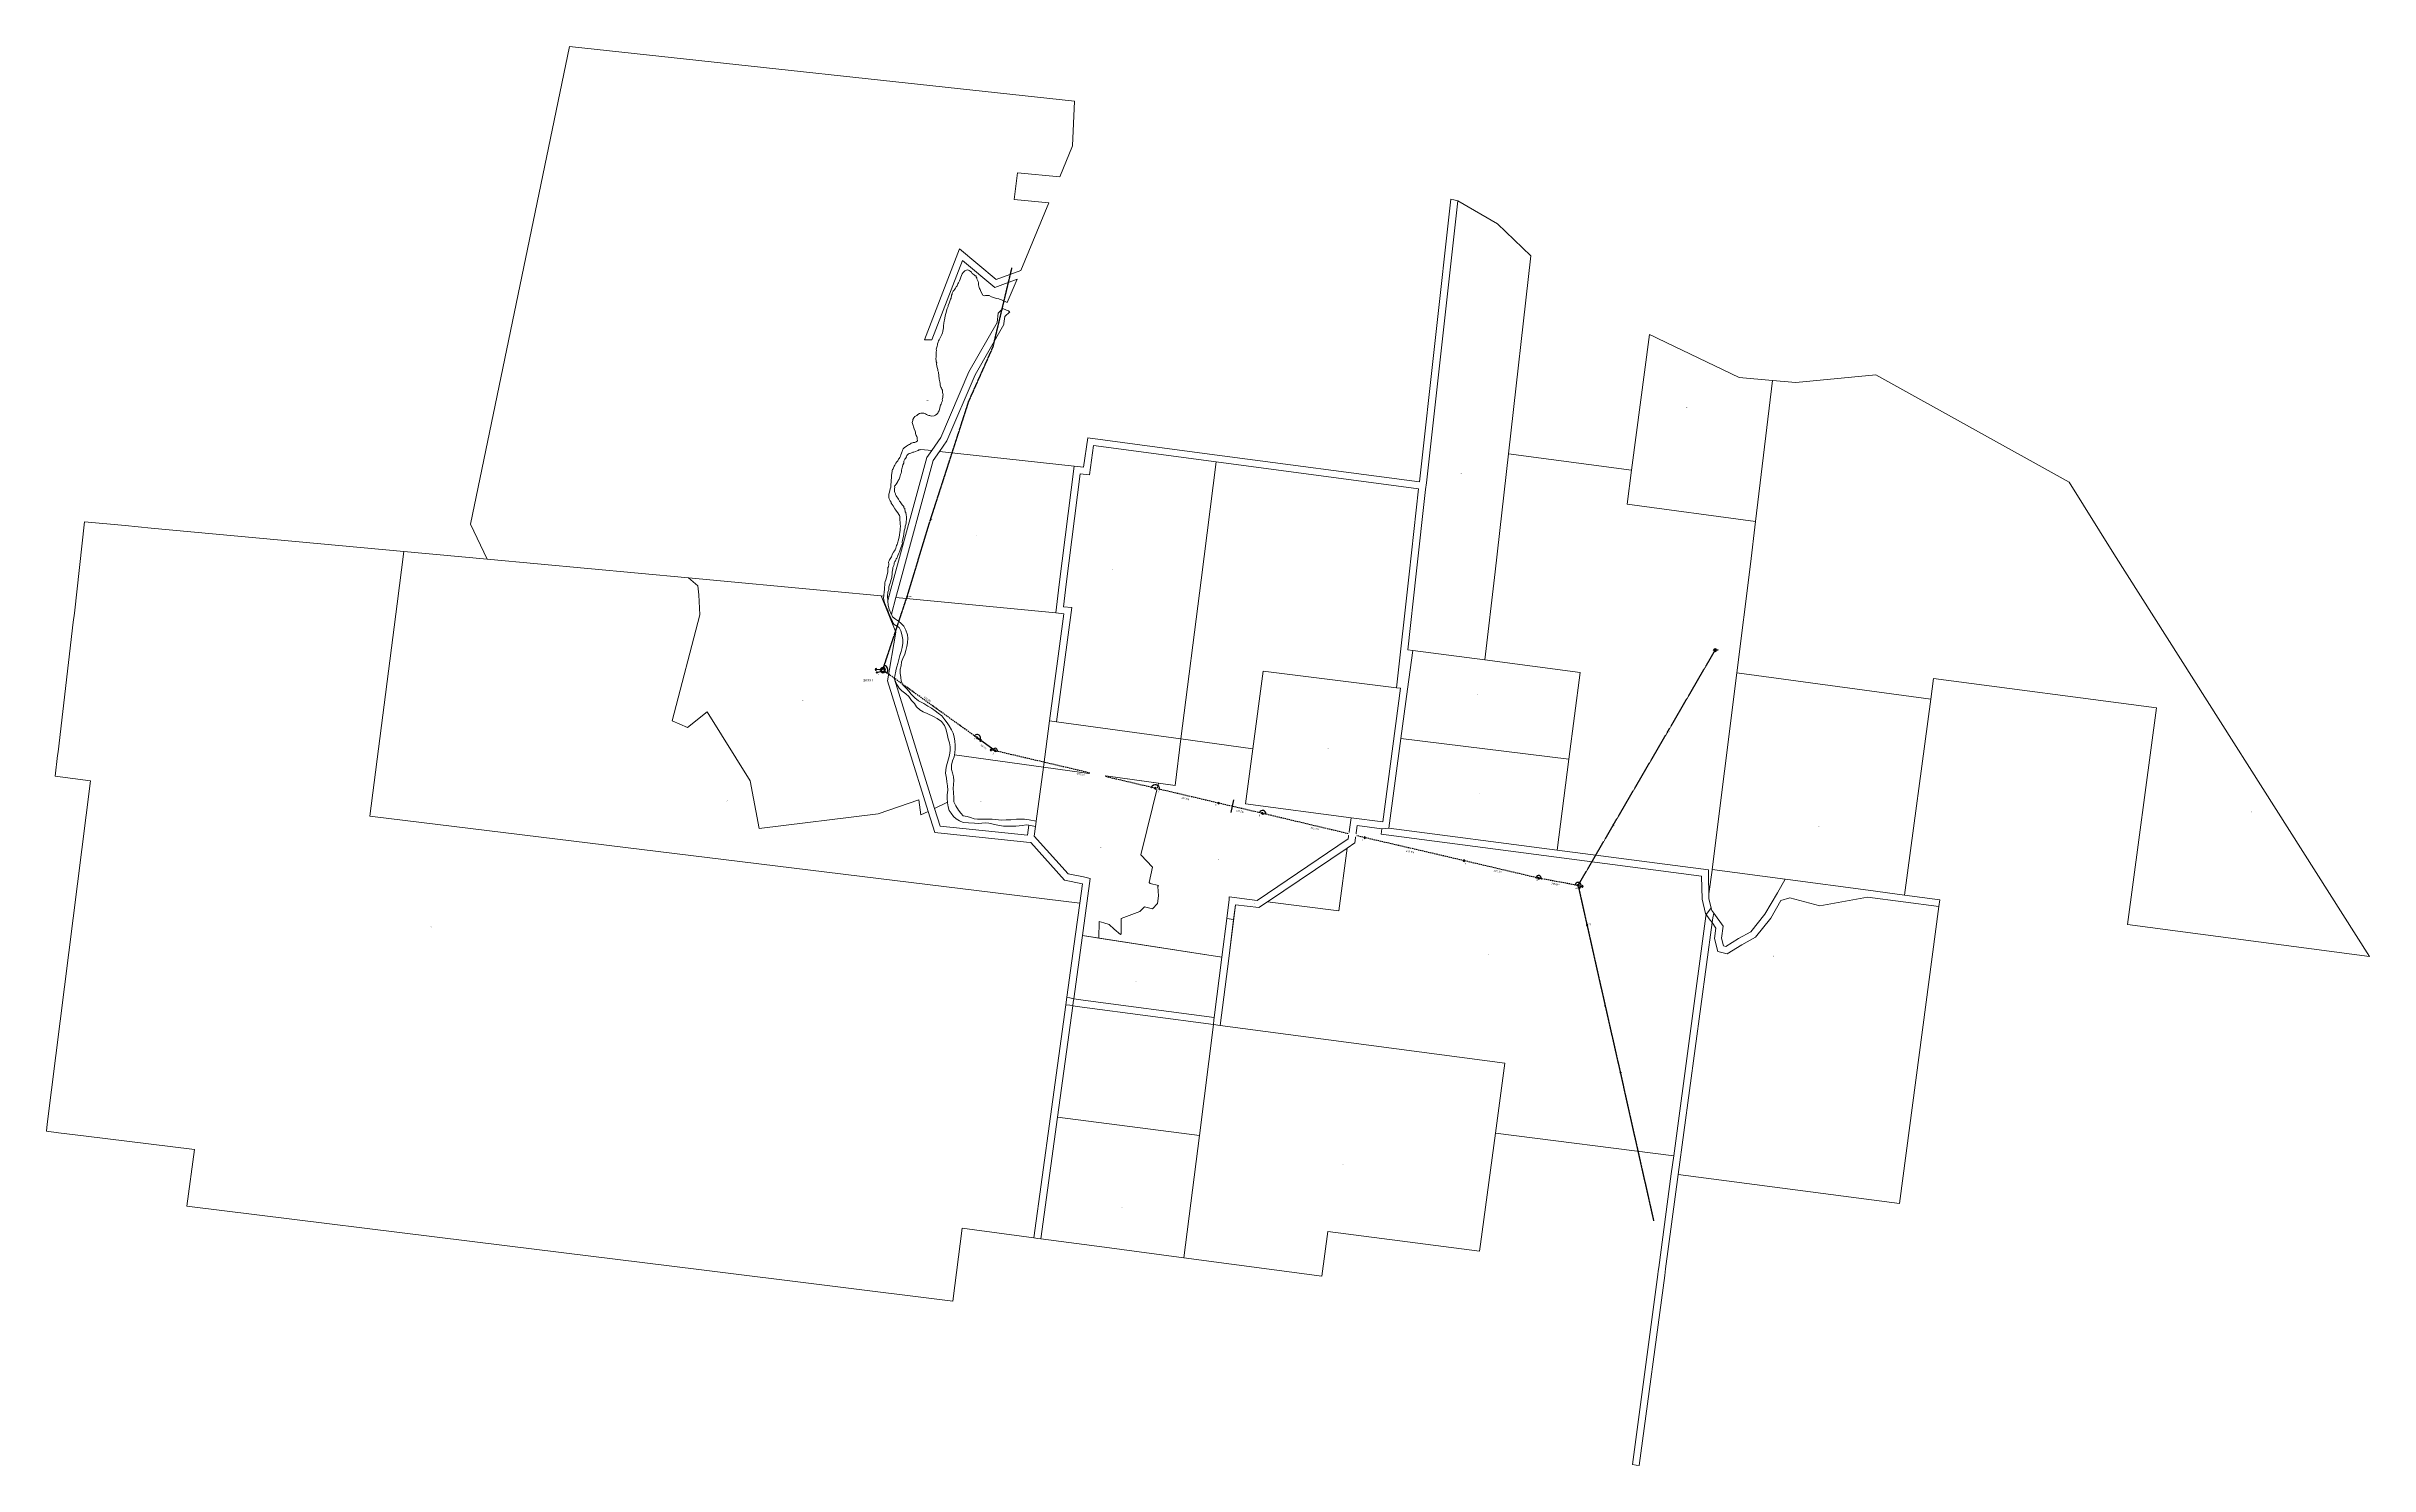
# Model space of a CAD drawing. Header units: metres. Extents: x 207830 to 218833, y 6369842 to 6373935.
# Drawn here: x 207830 to 214530, y 6369842 to 6373935 of the extents above; entities that cross this region are included whole.
import ezdxf
from ezdxf.enums import TextEntityAlignment as Align

# ---------------------------------------------------------------- set-up
doc = ezdxf.new("R2010")
doc.units = ezdxf.units.M
for name, pattern in [('Cable Exist OH', [1, 1, 0]), ('Cable New OH', [6, 4, -2]), ('DASHED', [0.75, 0.5, -0.25])]:
    doc.linetypes.add(name, pattern=pattern)
doc.layers.get('0').update_dxf_attribs({"color": 6})
for name, color, linetype in [('_User Miscellaneous1', 7, 'Continuous'), ('Equip_LV_EXT', 7, 'Continuous'), ('GIS_ERRORS', 1, 'DASHED'), ('Mains_HV_EXT', 7, 'Continuous'), ('Mains_HV_NEW', 2, 'Continuous'), ('Mains_HV_New_F10', 2, 'Continuous'), ('Mains_HV_NEW_Hardwired', 2, 'Continuous'), ('Notes', 7, 'Continuous'), ('Notes_SP_MISC', 7, 'Continuous'), ('Services_SP_EXT', 7, 'Continuous'), ('Sub_SP_TR_HV_LV_EXT', 7, 'Continuous'), ('Sub_SP_TR_HV_LV_SL_LS_NEW', 2, 'Continuous'), ('SupportsOH_SP_MISC', 7, 'Continuous'), ('SupportsOH_SP_NEW', 2, 'Continuous'), ('SupportsOH_SP_TR_HV_LV_SL_EXT', 7, 'Continuous'), ('SupportsOH_SP_TR_HV_LV_SL_NEW', 2, 'Continuous')]:
    doc.layers.add(name, color=color, linetype=linetype)
doc.layers.add('Cadastre Land Parcels_SP_EXT', color=9, linetype='Continuous', lineweight=5)
doc.layers.add('Cadastre Roads_SP_EXT', color=9, linetype='Continuous', lineweight=5)
doc.styles.add('POLE_LABEL', font='arial.ttf')
doc.styles.get("Standard").update_dxf_attribs({"font": 'arial.ttf'})
doc.linetypes.add('IECLCABS1', pattern='A,7,-0.5,["/",Standard,S=1.5,R=0,X=0.2,Y=-0.7],-1.8', length=9.3)

# ---------------------------------------------------------------- blocks, each defined once
blk = doc.blocks.new('SUB_SWER_EXT')
blk.add_wipeout([(0, 3.8), (-0.5, 3.8), (-1, 3.7), (-1.4, 3.6), (-1.8, 3.4), (-2.3, 3.1), (-2.6, 2.8), (-3, 2.4), (-3.2, 2.1), (-3.5, 1.6), (-3.7, 1.2), (-3.8, 0.7), (-3.8, 0.2), (-3.8, -0.2), (-3.8, -0.7), (-3.7, -1.2), (-3.5, -1.6), (-3.2, -2.1), (-3, -2.4), (-2.6, -2.8), (-2.3, -3.1), (-1.8, -3.4), (-1.4, -3.6), (-1, -3.7), (-0.5, -3.8), (0, -3.8), (0.5, -3.8), (1, -3.7), (1.4, -3.6), (1.8, -3.4), (2.3, -3.1), (2.6, -2.8), (3, -2.4), (3.2, -2.1), (3.5, -1.6), (3.7, -1.2), (3.8, -0.7), (3.8, -0.2), (3.8, 0.2), (3.8, 0.7), (3.7, 1.2), (3.5, 1.6), (3.2, 2.1), (3, 2.4), (2.6, 2.8), (2.3, 3.1), (1.8, 3.4), (1.4, 3.6), (1, 3.7), (0.5, 3.8)])
blk.add_lwpolyline([(-3.8, 0, 1), (3.8, 0, 1)], format="xyb", close=True)
blk.add_lwpolyline([(1.9, 0.5), (0, 3.8), (-3.3, -1.9), (3.3, -1.9)], close=True)
blk.add_text('S', height=2.5).set_placement((0, 0), align=Align.MIDDLE_CENTER)
for tag, height, flags, p in [('STREET_CODE', 0.2, 9, (1.5, 0)), ('ASSET_NUM', 2.5, 8, (2, 2)), ('CONSTRUCTED_VOLTAGE', 0.2, 9, (1.5, -0.2)), ('NO_PHASES', 0.2, 9, (1.5, -0.4)), ('OPERATING_VOLTAGE', 0.2, 9, (1.5, -0.6)), ('OPERATED_BY', 0.2, 9, (1.5, -0.8)), ('MAINTAINED_BY', 0.2, 9, (1.5, -1)), ('ORIENTATION', 0.2, 9, (1.5, -1.2)), ('OWNED_BY', 0.2, 9, (1.5, -1.4)), ('SECONDARY_VOLTAGE', 0.2, 9, (1.5, -1.6)), ('STATE', 0.2, 9, (1.5, -1.8)), ('SUBSTATION_TYPE', 0.2, 9, (1.5, -2)), ('USAGE', 0.2, 9, (1.5, -2.2)), ('LEGEND', 0.2, 9, (1.5, -2.4)), ('LOCATION', 0.2, 9, (1.5, -2.6)), ('STREETNAME', 0.2, 9, (1.5, -2.8)), ('SUBURB', 0.2, 9, (1.5, -3)), ('NOTES', 0.2, 9, (1.5, -3.2)), ('Z', 0.2, 1, (1.5, -3.4))]:
    blk.add_attdef(tag, text='', height=height, dxfattribs=dict(flags=flags)).set_placement(p, align=Align.MIDDLE_LEFT)
blk = doc.blocks.new('LV_OH_LINKS_DISTFUSE_EXT')
for p, q in [((0, 0), (0.96, 0)), ((3.84, 0), (4.8, 0))]:
    blk.add_line(p, q)
blk.add_lwpolyline([(3.84, -1.2), (3.84, 1.2), (0.96, -1.2), (0.96, 1.2)], close=True)
at = {"flags": 9}
for tag, p in [('ACTUAL_STATUS', (0, 0)), ('CONSTRUCTED_VOLTAGE', (0, -0.2)), ('OPERATING_VOLTAGE', (0, -0.6)), ('ORIENTATION', (0, -0.8)), ('OWNED_BY', (0, -1)), ('STATE', (0, -1.2)), ('SWITCH_TYPE', (0, -1.4)), ('NO_PHASES', (0, -0.4)), ('USAGE', (0, -1.6)), ('NOTES', (0, -1.8))]:
    blk.add_attdef(tag, text='', height=0.2, dxfattribs=at).set_placement(p, align=Align.MIDDLE_LEFT)
at = {"flags": 1}
blk.add_attdef('Z', (0, 0), '', height=0.2, dxfattribs=at)
blk = doc.blocks.new('CCP_EXT')
blk.add_wipeout([(0, 0.6), (0.6, 0), (0, -0.6), (-0.6, 0)])
blk.add_lwpolyline([(-0.6, 0), (0, 0.6), (0.6, 0), (0, -0.6), (-0.6, 0)])
at = {"flags": 1}
blk.add_attdef('Z', (0, 0), '', height=0.2, dxfattribs=at)
at = {"flags": 9}
for tag, p in [('CCP_TYPE', (0, 0)), ('CONSTRUCTED_VOLTAGE', (0, -0.2)), ('NO_PHASES', (0, -0.4)), ('OPERATING_VOLTAGE', (0, -0.6)), ('ORIENTATION', (0, -0.8)), ('OWNED_BY', (0, -1)), ('USAGE', (0, -1.2)), ('LEGEND', (0, -1.4)), ('LIFE_SUPPORT', (0, -1.6)), ('STATE', (0, -1.8)), ('NOTES', (0, -2))]:
    blk.add_attdef(tag, text='', height=0.2, dxfattribs=at).set_placement(p, align=Align.MIDDLE_LEFT)
blk = doc.blocks.new('POLE_EXT')
blk.add_hatch(color=256).paths.add_polyline_path([(-1, 0, 1), (1, 0, 1)])
blk.add_lwpolyline([(-1, 0, 1), (1, 0, 1)], format="xyb", close=True)
for tag, height, flags, p in [('pNumber', 2.5, 8, (-17.8, 2.1)), ('OWNED_BY', 0.2, 9, (1.4, -0.4)), ('PARENT', 0.2, 9, (1.4, -0.6)), ('SPECIAL_USE', 0.2, 9, (1.4, -0.8)), ('STATE', 0.2, 9, (1.4, -1)), ('USAGE', 0.2, 9, (1.4, -1.2)), ('cLV', 0.2, 9, (1.4, -1.4)), ('hDepth', 0.2, 9, (1.4, -1.6)), ('hDia', 0.2, 9, (1.4, -1.8)), ('cHV', 0.2, 9, (1.4, -2)), ('LBRACKET', 0.2, 9, (1.4, -2.2)), ('LExisting', 0.2, 9, (1.4, -2.4)), ('LANTNUMBER', 0.2, 9, (1.4, -2.6)), ('LOther', 0.2, 9, (1.4, -2.8)), ('LRemove', 0.2, 9, (1.4, -3)), ('LEGEND', 0.2, 9, (1.4, -3.2)), ('cLinedev', 0.2, 9, (1.4, -3.4)), ('LOCATION', 0.2, 9, (1.4, -3.6)), ('pExisting', 0.2, 9, (1.4, -3.8)), ('PFNUMBER', 0.2, 9, (1.4, -4)), ('NEWPFNUMBER', 0.2, 9, (1.4, -4.2)), ('pFooting', 0.2, 9, (1.4, -4.4)), ('pNew', 0.2, 9, (1.4, -4.6)), ('pRelocate', 0.2, 9, (1.4, -5)), ('pRemove', 0.2, 9, (1.4, -5.2)), ('pReplace', 0.2, 9, (1.4, -5.4)), ('pStay', 0.2, 9, (1.4, -5.6)), ('pType', 0.2, 9, (1.4, -5.8)), ('cspan', 0.2, 9, (1.4, -6)), ('STREETNAME', 0.2, 9, (1.4, -6.2)), ('SUBURB', 0.2, 9, (1.4, -6.4)), ('NOTES', 0.2, 9, (1.4, -6.6)), ('MAINTAINED_BY', 0.2, 9, (1.4, -6.8)), ('OPERATED_BY', 0.2, 9, (1.4, -7))]:
    blk.add_attdef(tag, text='', height=height, dxfattribs=dict(flags=flags)).set_placement(p, align=Align.MIDDLE_LEFT)
at = {"style": 'POLE_LABEL'}
for tag, height, flags, p in [('STRUCTURE_PLANT_NUMBER', 0.2, 9, (1.4, 0)), ('ASSET_NUM', 2.5, 8, (2, 2)), ('STREET_CODE', 0.2, 9, (1.4, -0.2))]:
    blk.add_attdef(tag, text='', height=height, dxfattribs=dict(at, flags=flags)).set_placement(p, align=Align.MIDDLE_LEFT)
at = {"flags": 1}
blk.add_attdef('Z', (1.4, -7.3), '', height=0.2, dxfattribs=at)
blk = doc.blocks.new('POLE_REPLACE_NEW')
blk.add_wipeout([(0, 1), (-0.1, 1), (-0.2, 1), (-0.4, 0.9), (-0.5, 0.9), (-0.6, 0.8), (-0.7, 0.7), (-0.8, 0.6), (-0.8, 0.5), (-0.9, 0.4), (-1, 0.3), (-1, 0.2), (-1, 0.1), (-1, -0.1), (-1, -0.2), (-1, -0.3), (-0.9, -0.4), (-0.8, -0.5), (-0.8, -0.6), (-0.7, -0.7), (-0.6, -0.8), (-0.5, -0.9), (-0.4, -0.9), (-0.2, -1), (-0.1, -1), (0, -1), (0.1, -1), (0.2, -1), (0.4, -0.9), (0.5, -0.9), (0.6, -0.8), (0.7, -0.7), (0.8, -0.6), (0.8, -0.5), (0.9, -0.4), (1, -0.3), (1, -0.2), (1, -0.1), (1, 0.1), (1, 0.2), (1, 0.3), (0.9, 0.4), (0.8, 0.5), (0.8, 0.6), (0.7, 0.7), (0.6, 0.8), (0.5, 0.9), (0.4, 0.9), (0.2, 1), (0.1, 1)])
h = blk.add_hatch(color=256)
edge = h.paths.add_edge_path()
edge.add_arc((0, 0), 1, 270, 450)
edge.add_line((0, 1), (0, -1))
blk.add_lwpolyline([(0, 1), (0, -1)])
at = {"lineweight": -3}
blk.add_arc((0, 0), 1, 90, 270, dxfattribs=at)
blk.add_arc((0, 0), 1, 270, 90)
at = {"style": 'POLE_LABEL', "flags": 9}
blk.add_attdef('STRUCTURE_PLANT_NUMBER', text='', height=0.2, dxfattribs=at).set_placement((1.5, 0.2), align=Align.MIDDLE_LEFT)
for tag, height, flags, p in [('STREET_CODE', 0.2, 9, (1.5, 0)), ('ASSET_NUM', 2.5, 8, (2, 2)), ('OWNED_BY', 0.2, 9, (1.5, -0.2)), ('PARENT', 0.2, 9, (1.5, -0.4)), ('SPECIAL_USE', 0.2, 9, (1.5, -0.6)), ('STATE', 0.2, 9, (1.5, -0.8)), ('USAGE', 0.2, 9, (1.5, -1)), ('cLV', 0.2, 9, (1.5, -1.2)), ('hDepth', 0.2, 9, (1.5, -1.4)), ('hDia', 0.2, 9, (1.5, -1.6)), ('cHV', 0.2, 9, (1.5, -1.8)), ('LBRACKET', 0.2, 9, (1.5, -2)), ('LExisting', 0.2, 9, (1.5, -2.2)), ('LANTNUMBER', 0.2, 9, (1.5, -2.4)), ('LOther', 0.2, 9, (1.5, -2.6)), ('LRemove', 0.2, 9, (1.5, -2.8)), ('LEGEND', 0.2, 9, (1.5, -3)), ('cLinedev', 0.2, 9, (1.5, -3.2)), ('pExisting', 0.2, 9, (1.5, -3.4)), ('PFNUMBER', 0.2, 9, (1.5, -3.6)), ('NEWPFNUMBER', 0.2, 9, (1.5, -3.8)), ('pFooting', 0.2, 9, (1.5, -4)), ('pNew', 0.2, 9, (1.5, -4.2)), ('pRelocate', 0.2, 9, (1.5, -4.6)), ('pRemove', 0.2, 9, (1.5, -4.8)), ('pReplace', 0.2, 9, (1.5, -5)), ('pStay', 0.2, 9, (1.5, -5.2)), ('pType', 0.2, 9, (1.5, -5.4)), ('cspan', 0.2, 9, (1.5, -5.6)), ('SUBURB', 0.2, 9, (1.5, -5.8)), ('STREETNAME', 0.2, 9, (1.5, -6)), ('LOCATION', 0.2, 9, (1.5, -6.2)), ('NOTES', 0.2, 9, (1.5, -6.4)), ('OPERATED_BY', 0.2, 9, (1.5, -6.6)), ('MAINTAINED_BY', 0.2, 9, (1.5, -6.8)), ('Z', 0.2, 1, (1.5, -7)), ('pNumber', 2, 8, (1.5, -4.4))]:
    blk.add_attdef(tag, text='', height=height, dxfattribs=dict(flags=flags)).set_placement(p, align=Align.MIDDLE_LEFT)
blk = doc.blocks.new('STAY_NEW')
blk.add_line((0, 0), (-7.2, 0))
blk.add_arc((-5.7, 0), 1.5, 90, 270)
blk = doc.blocks.new('SUB_SWER_NEW')
blk.add_wipeout([(0, 3.8), (-0.5, 3.8), (-1, 3.7), (-1.4, 3.6), (-1.8, 3.4), (-2.3, 3.1), (-2.6, 2.8), (-3, 2.4), (-3.2, 2.1), (-3.5, 1.6), (-3.7, 1.2), (-3.8, 0.7), (-3.8, 0.2), (-3.8, -0.2), (-3.8, -0.7), (-3.7, -1.2), (-3.5, -1.6), (-3.2, -2.1), (-3, -2.4), (-2.6, -2.8), (-2.3, -3.1), (-1.8, -3.4), (-1.4, -3.6), (-1, -3.7), (-0.5, -3.8), (0, -3.8), (0.5, -3.8), (1, -3.7), (1.4, -3.6), (1.8, -3.4), (2.3, -3.1), (2.6, -2.8), (3, -2.4), (3.2, -2.1), (3.5, -1.6), (3.7, -1.2), (3.8, -0.7), (3.8, -0.2), (3.8, 0.2), (3.8, 0.7), (3.7, 1.2), (3.5, 1.6), (3.2, 2.1), (3, 2.4), (2.6, 2.8), (2.3, 3.1), (1.8, 3.4), (1.4, 3.6), (1, 3.7), (0.5, 3.8)])
blk.add_lwpolyline([(-3.8, 0, 1), (3.8, 0, 1)], format="xyb", close=True)
blk.add_lwpolyline([(1.9, 0.5), (0, 3.8), (-3.3, -1.9), (3.3, -1.9)], close=True)
blk.add_text('S', height=2.5).set_placement((-0.1, 0.2), align=Align.MIDDLE_CENTER)
for tag, height, flags, p in [('STREET_CODE', 0.2, 9, (1.5, 0)), ('ASSET_NUM', 2.5, 8, (2, 2)), ('CONSTRUCTED_VOLTAGE', 0.2, 9, (1.5, -0.2)), ('NO_PHASES', 0.2, 9, (1.5, -0.4)), ('OPERATING_VOLTAGE', 0.2, 9, (1.5, -0.6)), ('ORIENTATION', 0.2, 9, (1.5, -0.8)), ('OWNED_BY', 0.2, 9, (1.5, -1)), ('OPERATED_BY', 0.2, 9, (1.5, -1.2)), ('MAINTAINED_BY', 0.2, 9, (1.5, -1.4)), ('SECONDARY_VOLTAGE', 0.2, 9, (1.5, -1.6)), ('STATE', 0.2, 9, (1.5, -1.8)), ('SUBSTATION_TYPE', 0.2, 9, (1.5, -2)), ('USAGE', 0.2, 9, (1.5, -2.2)), ('LEGEND', 0.2, 9, (1.5, -2.4)), ('SUBURB', 0.2, 9, (1.5, -2.6)), ('STREETNAME', 0.2, 9, (1.5, -2.8)), ('LOCATION', 0.2, 9, (1.5, -3)), ('NOTES', 0.2, 9, (1.5, -3.2)), ('PARENT', 0.2, 9, (1.5, -3.4)), ('Z', 0.2, 1, (1.5, -3.6))]:
    blk.add_attdef(tag, text='', height=height, dxfattribs=dict(flags=flags)).set_placement(p, align=Align.MIDDLE_LEFT)
blk = doc.blocks.new('End Shackle_NEW')
blk.add_line((1, 1.8), (-1, 1.8))
at = {"flags": 1}
blk.add_attdef('Z', (0, 0), '', height=0.2, dxfattribs=at)
at = {"flags": 9}
for tag, p in [('CONNECTOR_TYPE', (0, 0)), ('CONSTRUCTED_VOLTAGE', (0, -0.2)), ('NO_PHASES', (0, -0.4)), ('OPERATING_VOLTAGE', (0, -0.6)), ('ORIENTATION', (0, -0.8)), ('OWNED_BY', (0, -1)), ('STATE', (0, -1.2)), ('USAGE', (0, -1.4)), ('NOTES', (0, -1.6)), ('MAINTAINED_BY', (0, -1.8)), ('OPERATED_BY', (0, -2))]:
    blk.add_attdef(tag, text='', height=0.2, dxfattribs=at).set_placement(p, align=Align.MIDDLE_LEFT)
blk.add_wipeout([(-0.3, 0), (-0.3, 1.8), (0.3, 1.8), (0.3, 0)])
blk = doc.blocks.new('BOND POINT')
blk.add_hatch(color=256).paths.add_polyline_path([(-3, 0, 1), (3, 0, 1)])
blk.add_lwpolyline([(-1, 0, 1), (1, 0, 1)], format="xyb", close=True)
blk = doc.blocks.new('*U142')
blk.add_line((1, 4.7), (-1, 4.7))
at = {"flags": 1}
blk.add_attdef('Z', (0, 0), '', height=0.2, dxfattribs=at)
at = {"flags": 9}
for tag, p in [('CONNECTOR_TYPE', (0, 0)), ('CONSTRUCTED_VOLTAGE', (0, -0.2)), ('NO_PHASES', (0, -0.4)), ('OPERATING_VOLTAGE', (0, -0.6)), ('ORIENTATION', (0, -0.8)), ('OWNED_BY', (0, -1)), ('STATE', (0, -1.2)), ('USAGE', (0, -1.4)), ('NOTES', (0, -1.6)), ('MAINTAINED_BY', (0, -1.8)), ('OPERATED_BY', (0, -2))]:
    blk.add_attdef(tag, text='', height=0.2, dxfattribs=at).set_placement(p, align=Align.MIDDLE_LEFT)
blk.add_wipeout([(-0.3, 0), (-0.3, 4.7), (0.3, 4.7), (0.3, 0)])
blk = doc.blocks.new('*U143')
blk.add_line((1, 4.8), (-1, 4.8))
at = {"flags": 1}
blk.add_attdef('Z', (0, 0), '', height=0.2, dxfattribs=at)
at = {"flags": 9}
for tag, p in [('CONNECTOR_TYPE', (0, 0)), ('CONSTRUCTED_VOLTAGE', (0, -0.2)), ('NO_PHASES', (0, -0.4)), ('OPERATING_VOLTAGE', (0, -0.6)), ('ORIENTATION', (0, -0.8)), ('OWNED_BY', (0, -1)), ('STATE', (0, -1.2)), ('USAGE', (0, -1.4)), ('NOTES', (0, -1.6)), ('MAINTAINED_BY', (0, -1.8)), ('OPERATED_BY', (0, -2))]:
    blk.add_attdef(tag, text='', height=0.2, dxfattribs=at).set_placement(p, align=Align.MIDDLE_LEFT)
blk.add_wipeout([(-0.3, 0), (-0.3, 4.8), (0.3, 4.8), (0.3, 0)])
blk = doc.blocks.new('Err_Circle')
at = {"color": 1}
blk.add_circle((0, 0), 1, dxfattribs=at)
for tag, p in [('ERR_NUMBER', (-1.1, -1.6)), ('ERR_TYPE', (-1.1, -2.5))]:
    blk.add_attdef(tag, p, '', height=0.5, dxfattribs=at)
blk = doc.blocks.new('STAY_EXT')
at = {"linetype": 'Continuous', "ltscale": 0.3}
blk.add_line((0, 0), (-7.2, 0), dxfattribs=at)
blk.add_arc((-5.7, 0), 1.5, 90, 270)

msp = doc.modelspace()

# ---------------------------------------------------------------- linework, layer by layer
at = {"layer": '_User Miscellaneous1'}
msp.add_line((211253.6, 6371762.4), (211245.4, 6371725.8), dxfattribs=at)
at = {"layer": 'Cadastre Land Parcels_SP_EXT', "linetype": 'Continuous'}
for points in [[(210794.6, 6373777.8), (209338.3, 6373935.2), (209052.2, 6372557.3), (209100.8, 6372456.2), (209681.3, 6372402.4), (210091.4, 6372364.3), (210237, 6372350.2), (210244.4, 6372349.4), (210244.6, 6372352.3), (210246.1, 6372362.5), (210247.1, 6372368.9), (210247.8, 6372387.9), (210248.9, 6372391.8), (210250.1, 6372396.9), (210251.3, 6372399.4), (210253.5, 6372408.5), (210254.7, 6372411.6), (210255.2, 6372415.5), (210256.3, 6372418.7), (210256.2, 6372421.2), (210256.7, 6372425.1), (210256.5, 6372432.1), (210258.3, 6372434.6), (210258.8, 6372441.6), (210258.6, 6372448.1), (210259.7, 6372451.9), (210260.8, 6372454.5), (210263.3, 6372457.1), (210264.5, 6372460.3), (210266.9, 6372463.5), (210268.1, 6372466.2), (210269.2, 6372469.4), (210272.8, 6372476.5), (210275.3, 6372480.4), (210277, 6372483.7), (210279.4, 6372488.2), (210280.5, 6372492), (210281.7, 6372495.8), (210282.9, 6372498.4), (210284, 6372502.9), (210286.9, 6372512.5), (210288, 6372517.1), (210289.1, 6372519.6), (210290.2, 6372526.6), (210291.2, 6372534.3), (210291.7, 6372538.7), (210292.2, 6372543.9), (210293.2, 6372551.5), (210292.3, 6372557.2), (210291.6, 6372561), (210291.3, 6372571.1), (210290.4, 6372576.9), (210290.9, 6372579.5), (210289.5, 6372582.5), (210287.6, 6372585), (210284.9, 6372590), (210281.5, 6372594.9), (210279.5, 6372597.4), (210276.2, 6372601.1), (210271.5, 6372609.9), (210268.8, 6372613.7), (210266.1, 6372618), (210265.4, 6372621.1), (210263.3, 6372624.9), (210261.4, 6372628), (210260, 6372630.5), (210259.2, 6372634.3), (210258.9, 6372643.8), (210260.1, 6372646.4), (210260.6, 6372649.6), (210261.7, 6372654.1), (210262.8, 6372659.2), (210264.5, 6372664.4), (210264.5, 6372666.8), (210264.9, 6372672.6), (210266, 6372677.8), (210265.9, 6372682.7), (210266.3, 6372686), (210266.9, 6372689.2), (210266.8, 6372693.7), (210266.6, 6372696.2), (210267.2, 6372698.8), (210268.8, 6372708.9), (210268.7, 6372712.1), (210269.8, 6372714.7), (210271.6, 6372716.7), (210272.9, 6372719.3), (210274.6, 6372724.4), (210276.4, 6372727), (210278.8, 6372730.9), (210279.4, 6372733.5), (210281.8, 6372737.4), (210284.9, 6372740), (210286.7, 6372744.5), (210289, 6372747.1), (210290.9, 6372749.8), (210292.7, 6372753), (210293.8, 6372757.5), (210295.5, 6372762), (210296.8, 6372764.6), (210297.3, 6372767.1), (210299, 6372771), (210300.9, 6372774.9), (210303.3, 6372777.5), (210310.2, 6372782.2), (210313.3, 6372784.2), (210315.8, 6372786.2), (210318.8, 6372787.5), (210321.3, 6372788.9), (210323.8, 6372790.9), (210327, 6372791.7), (210329.5, 6372792.4), (210334.6, 6372792.6), (210337.7, 6372794.5), (210341.4, 6372797.9), (210341.3, 6372803), (210341, 6372808.1), (210339.7, 6372810.6), (210338.3, 6372813), (210336.2, 6372818.7), (210336.1, 6372822.5), (210334.8, 6372825.6), (210332, 6372831.9), (210329.9, 6372838.2), (210329.1, 6372841.9), (210328.4, 6372845.1), (210326.9, 6372850.2), (210328, 6372856.5), (210327.9, 6372859.6), (210330.9, 6372863.6), (210333.9, 6372867.6), (210336.4, 6372868.9), (210339.6, 6372870.9), (210343.2, 6372873.6), (210347.7, 6372876.3), (210351.4, 6372877.6), (210354.6, 6372877.7), (210359.7, 6372877.3), (210362.3, 6372876.7), (210364.8, 6372875.6), (210368.1, 6372873.8), (210371.3, 6372871.3), (210374.6, 6372870.8), (210377.8, 6372870.3), (210381.5, 6372869.2), (210389.8, 6372869.4), (210393.6, 6372872.1), (210397.9, 6372874.8), (210400.3, 6372877.4), (210401.5, 6372880), (210403.9, 6372884.5), (210405.1, 6372889), (210406.8, 6372895.5), (210407.3, 6372897.9), (210408.5, 6372900.5), (210410.3, 6372903.8), (210410.8, 6372907), (210412.6, 6372911.5), (210413.7, 6372914.7), (210413, 6372917.3), (210414.7, 6372922.3), (210415.2, 6372927.5), (210415.7, 6372930.7), (210414.9, 6372934.4), (210414.3, 6372937), (210414, 6372944), (210412, 6372946.5), (210410.6, 6372949.5), (210409.2, 6372952), (210408.6, 6372955.2), (210407.2, 6372958.3), (210407.6, 6372963.4), (210406.2, 6372967.8), (210404.8, 6372971.6), (210404.1, 6372975.4), (210404, 6372978), (210403.7, 6372983.1), (210403, 6372986.2), (210403.6, 6372988.7), (210402.2, 6372991.9), (210402.1, 6372995.7), (210400.7, 6372999.4), (210400.5, 6373003.3), (210399.8, 6373006.4), (210397.7, 6373013.3), (210396.9, 6373019.6), (210397.3, 6373022.2), (210396, 6373025.9), (210395.8, 6373029.1), (210395, 6373034.2), (210395.5, 6373039.9), (210395.2, 6373046.9), (210395.7, 6373053.9), (210396.2, 6373058.4), (210396, 6373061.6), (210397.7, 6373067.4), (210398.3, 6373070.5), (210399.4, 6373074.4), (210399.3, 6373077.5), (210401, 6373082.7), (210402.2, 6373086), (210404, 6373088.6), (210408.2, 6373096.3), (210409.4, 6373098.9), (210412.4, 6373104.7), (210413.5, 6373109.1), (210415.2, 6373113.1), (210416.3, 6373120.1), (210416.8, 6373122.7), (210416.6, 6373129), (210417.6, 6373137.2), (210418.7, 6373143.1), (210419.9, 6373146.9), (210421, 6373151.3), (210422, 6373157.8), (210423.1, 6373164.8), (210424.2, 6373168.1), (210425.3, 6373173.1), (210427.7, 6373179), (210430, 6373185.3), (210430.5, 6373187.9), (210432.8, 6373194.4), (210434, 6373197.6), (210435.2, 6373200.2), (210436.3, 6373203.4), (210436.9, 6373206), (210438.7, 6373209.2), (210439.7, 6373217.5), (210441.5, 6373220.8), (210442, 6373223.3), (210443.2, 6373225.8), (210445.1, 6373229.1), (210446.9, 6373231.7), (210449.3, 6373235.6), (210451.1, 6373237.6), (210453.5, 6373242.1), (210456, 6373244.7), (210457.1, 6373248), (210458.3, 6373250.6), (210460.1, 6373253.7), (210461.9, 6373257), (210463, 6373259.6), (210464.9, 6373264.1), (210465.4, 6373266.6), (210467.1, 6373269.9), (210469, 6373274.4), (210470.7, 6373278.9), (210473.1, 6373282.9), (210476.1, 6373286.1), (210478, 6373288.1), (210480.5, 6373288.7), (210483.6, 6373290.2), (210486.1, 6373290.9), (210488.7, 6373289.8), (210491.3, 6373289.2), (210493.3, 6373286.7), (210497.2, 6373284.2), (210499.2, 6373280.5), (210502.4, 6373278.7), (210505, 6373276.9), (210508.4, 6373273.8), (210510.9, 6373273.3), (210511, 6373270.1), (210513, 6373267.7), (210513.1, 6373265), (210517.1, 6373256.9), (210517.3, 6373253.2), (210518.2, 6373248.1), (210519.7, 6373239.9), (210521, 6373236.7), (210522.4, 6373233.7), (210524.6, 6373228), (210529.9, 6373218), (210532.5, 6373216.8), (210535.1, 6373215.6), (210538.2, 6373216.4), (210548.4, 6373216.7), (210554.9, 6373213.1), (210558.1, 6373212), (210561.4, 6373211.4), (210566.5, 6373209.6), (210570.9, 6373208.6), (210576.1, 6373206.8), (210579.9, 6373205), (210583.8, 6373203.9), (210588.4, 6373202.2), (210594.2, 6373199.1), (210598.6, 6373197.5), (210600.9, 6373196.7), (210628.8, 6373263.5), (210565.2, 6373239.6), (210471.3, 6373317.7), (210383.4, 6373088.5), (210362.1, 6373089), (210462.5, 6373351.2), (210569.1, 6373262.6), (210639.4, 6373289), (210720.7, 6373484), (210620.5, 6373493.5), (210630.5, 6373571), (210752.1, 6373559.4), (210789.3, 6373648.8), (210794.6, 6373777.8)], [(211900.3, 6373490.3), (211888.9, 6373492.6), (211880.5, 6373494.4), (211789.6, 6372679.1), (211206, 6372756.7), (211082.9, 6372773.1), (210832.9, 6372806.3), (210820.4, 6372721.5), (210793.9, 6372724.5), (210750.4, 6372383.6), (210740.6, 6372301.2), (210764.1, 6372299), (210722.9, 6371989.9), (210742.9, 6371987.2), (210786.7, 6372316.9), (210763, 6372319.2), (210770.8, 6372384.2), (210811.3, 6372702.2), (210837.5, 6372699.4), (210849.8, 6372783.8), (211203.4, 6372736.7), (211787.3, 6372659.2), (211760, 6372413), (211723.8, 6372085.2), (211735.1, 6372083.8), (211683.6, 6371698.7), (211592.4, 6371710.7), (211584.4, 6371649.5), (211321.2, 6371472.1), (211241.1, 6371482.2), (211240.7, 6371474.9), (211233.8, 6371419.7), (211253.7, 6371416.6), (211259.1, 6371459.7), (211326.2, 6371451.2), (211351.5, 6371468.2), (211581, 6371623), (211603.2, 6371638), (211609.8, 6371688.1), (211680.9, 6371678.8), (211692.7, 6371679.7), (211701.4, 6371680.4), (211736, 6371939.3), (211755.1, 6372081.3), (211770, 6372192.8), (211756.1, 6372194.6), (211780.2, 6372413.6), (211807.4, 6372657.2), (211809.5, 6372676.8), (211900.3, 6373490.3)], [(211780.2, 6372413.6), (211756.1, 6372194.6), (211770, 6372192.8), (211978.2, 6372165.6), (212008.1, 6372420.2), (212046.5, 6372760.4), (212110.9, 6373331.1), (212014.9, 6373423.1), (211900.3, 6373490.3), (211809.5, 6372676.8), (211807.4, 6372657.2), (211780.2, 6372413.6)], [(212463.2, 6373099.3), (212453.4, 6373103.9), (212401.5, 6372713.3), (212388.5, 6372615.4), (212759.1, 6372565.4), (212807.8, 6372972.1), (212712.1, 6372980.5), (212476.9, 6373092.8), (212463.2, 6373099.3)], [(213106.2, 6372988.3), (212875, 6372966.3), (212807.8, 6372972.1), (212759.1, 6372565.4), (212744.2, 6372441.6), (212704.9, 6372128.2), (213264.5, 6372052.9), (213272.4, 6372112.1), (213915.3, 6372027.8), (213831.6, 6371402.4), (214042.5, 6371374.5), (214529.9, 6371310), (213792.5, 6372471.9), (213663.6, 6372678.9), (213106.2, 6372988.3)], [(210264.8, 6372369.4), (210368.4, 6372749.2), (210382.7, 6372769.4), (210351.8, 6372772.8), (210349.3, 6372772.1), (210346.1, 6372771.4), (210343.6, 6372769.4), (210341.1, 6372769.2), (210336.1, 6372767.2), (210331.7, 6372765.2), (210328.5, 6372765.1), (210326, 6372763.7), (210322.3, 6372762.2), (210317.3, 6372760.8), (210314.8, 6372759.4), (210311, 6372754.9), (210309.9, 6372751.1), (210307.5, 6372747.1), (210305.1, 6372744.5), (210302.7, 6372738.7), (210302.3, 6372733), (210299.2, 6372728.5), (210298.8, 6372724), (210297.6, 6372720.1), (210297.1, 6372717), (210295.9, 6372713), (210295.5, 6372707.9), (210295, 6372704.1), (210292.6, 6372700.2), (210291.4, 6372697), (210290.9, 6372692.6), (210289.2, 6372687.4), (210286.1, 6372682.9), (210285, 6372680.3), (210282.6, 6372675.8), (210280.1, 6372672.5), (210277.7, 6372668.5), (210275.9, 6372666.6), (210276, 6372663.5), (210275.5, 6372660.3), (210275.7, 6372655.8), (210275.1, 6372651.4), (210276.5, 6372648.9), (210278.6, 6372645.1), (210278.7, 6372642.6), (210280.6, 6372639.4), (210282, 6372636.4), (210284.7, 6372632), (210286.8, 6372629.5), (210290.1, 6372623.3), (210292.1, 6372621.5), (210294.1, 6372619), (210298, 6372613.4), (210299.4, 6372610.9), (210302, 6372607.8), (210302.8, 6372604.7), (210304.8, 6372602.2), (210304.9, 6372599.6), (210306.3, 6372595.2), (210306.4, 6372592.7), (210308.3, 6372590.8), (210309.2, 6372584.5), (210310, 6372578.8), (210310.2, 6372575), (210309.7, 6372569.9), (210309.2, 6372566), (210308.7, 6372561), (210308.2, 6372555.9), (210306.5, 6372551.4), (210306.1, 6372546.3), (210305.5, 6372543.7), (210303.8, 6372538.5), (210303.2, 6372535.3), (210302.8, 6372530.8), (210302.2, 6372527.7), (210301.8, 6372522.6), (210300.1, 6372517.4), (210299.5, 6372514.9), (210298.4, 6372510.4), (210297.9, 6372505.9), (210298.1, 6372499.6), (210296.3, 6372497), (210295.8, 6372493.8), (210293.4, 6372489.3), (210292.8, 6372486), (210291.7, 6372482.8), (210290, 6372477.7), (210288.1, 6372473.2), (210285.2, 6372466.7), (210284.1, 6372462.9), (210282.4, 6372459), (210280.4, 6372457), (210279.3, 6372453.8), (210278.1, 6372451.3), (210276.3, 6372449.2), (210274.5, 6372445.4), (210274.6, 6372442.2), (210273.5, 6372438.4), (210272.2, 6372435.8), (210271.1, 6372431.9), (210270.7, 6372428.1), (210269.1, 6372419.2), (210268.6, 6372414), (210268.7, 6372410.8), (210268.2, 6372408.3), (210267.7, 6372403.3), (210266.5, 6372400.7), (210265.9, 6372398.1), (210264.3, 6372391.1), (210263.2, 6372387.1), (210261.4, 6372382.6), (210259.1, 6372376.2), (210259.3, 6372369.3), (210256.3, 6372361.1), (210254.9, 6372348.9), (210254.9, 6372348.4), (210259, 6372348), (210264.8, 6372369.4)], [(210750.4, 6372383.6), (210793.9, 6372724.5), (210405.4, 6372767), (210387, 6372740.6), (210285.8, 6372370), (210279.4, 6372346.1), (210740.6, 6372301.2), (210750.4, 6372383.6)], [(210770.8, 6372384.2), (210763, 6372319.2), (210786.7, 6372316.9), (210742.9, 6371987.2), (211101.7, 6371937.7), (211160, 6372395.5), (211203.4, 6372736.7), (210849.8, 6372783.8), (210837.5, 6372699.4), (210811.3, 6372702.2), (210770.8, 6372384.2)], [(211160, 6372395.5), (211101.7, 6371937.7), (211309, 6371909.1), (211339.1, 6372133.4), (211723.8, 6372085.2), (211760, 6372413), (211787.3, 6372659.2), (211203.4, 6372736.7), (211160, 6372395.5)], [(210259, 6372348), (210254.9, 6372348.4), (210256, 6372336.9), (210256, 6372336.6), (210259, 6372348)], [(211978.2, 6372165.6), (211770, 6372192.8), (211755.1, 6372081.3), (211736, 6371939.3), (212220.8, 6371879.1), (212252.8, 6372129.6), (211978.2, 6372165.6)], [(211723.8, 6372085.2), (211339.1, 6372133.4), (211309, 6371909.1), (211287.7, 6371750.9), (211592.4, 6371710.7), (211683.6, 6371698.7), (211735.1, 6372083.8), (211723.8, 6372085.2)], [(213188.4, 6371487.4), (213264.5, 6372052.9), (212704.9, 6372128.2), (212633.6, 6371560.8), (212844.7, 6371532.9), (212851.9, 6371531.9), (213083.8, 6371501.2), (213188.4, 6371487.4)], [(210742.9, 6371987.2), (210722.9, 6371989.9), (210705.1, 6371856.3), (211084.6, 6371803.3), (211101.7, 6371937.7), (210742.9, 6371987.2)], [(210705.1, 6371856.3), (210448.4, 6371892.2), (210447.2, 6371885.7), (210442.6, 6371874.7), (210439.9, 6371862.4), (210439.8, 6371849.8), (210442.8, 6371839.7), (210445.8, 6371828.9), (210446.2, 6371818.2), (210444.6, 6371795.3), (210445.2, 6371783.2), (210446.5, 6371768), (210446.9, 6371756.6), (210451.9, 6371744.6), (210460.1, 6371732.3), (210466.7, 6371723.6), (210474, 6371716.3), (210485, 6371713.6), (210494.7, 6371710.8), (210504.9, 6371707.4), (210515.1, 6371706.6), (210525.3, 6371706.4), (210536.1, 6371706.8), (210546.3, 6371706.6), (210557.2, 6371705.9), (210568, 6371705), (210583.3, 6371703.1), (210597.3, 6371704.3), (210611.3, 6371704.2), (210627.1, 6371706.2), (210640.4, 6371706.7), (210650.6, 6371706.5), (210664, 6371704.5), (210684.5, 6371700.4), (210705.1, 6371856.3)], [(211309, 6371909.1), (211101.7, 6371937.7), (211084.6, 6371803.3), (211037.1, 6371809.9), (210986.2, 6371603.1), (211020, 6371567.7), (211009.9, 6371524.1), (211013.2, 6371520.8), (211036.7, 6371515.5), (211035.3, 6371511.8), (211036.7, 6371484.9), (211033.7, 6371462.9), (211019.8, 6371447.8), (210996.4, 6371453.2), (210983.5, 6371439.8), (210929.5, 6371419.7), (210929.5, 6371374.6), (210927.4, 6371373.6), (210909.4, 6371389.3), (210895.1, 6371402.8), (210879.7, 6371407.7), (210866.1, 6371410.9), (210865.1, 6371363.6), (211219.6, 6371308), (211233.8, 6371419.7), (211240.7, 6371474.9), (211241.1, 6371482.2), (211321.2, 6371472.1), (211584.4, 6371649.5), (211592.4, 6371710.7), (211287.7, 6371750.9), (211309, 6371909.1)], [(212220.8, 6371879.1), (211736, 6371939.3), (211701.4, 6371680.4), (212187.2, 6371617), (212220.8, 6371879.1)], [(211033.7, 6371462.9), (211036.7, 6371484.9), (211035.3, 6371511.8), (211036.7, 6371515.5), (211013.2, 6371520.8), (211009.9, 6371524.1), (211020, 6371567.7), (210986.2, 6371603.1), (211037.1, 6371809.9), (210705.1, 6371856.3), (210684.5, 6371700.4), (210683.3, 6371691.9), (210682.4, 6371685), (210678.7, 6371657.4), (210776.7, 6371549), (210820.4, 6371539.8), (210840.2, 6371535.7), (210817.6, 6371371.1), (210865.1, 6371363.6), (210866.1, 6371410.9), (210879.7, 6371407.7), (210895.1, 6371402.8), (210909.4, 6371389.3), (210927.4, 6371373.6), (210929.5, 6371374.6), (210929.5, 6371419.7), (210983.5, 6371439.8), (210996.4, 6371453.2), (211019.8, 6371447.8), (211033.7, 6371462.9)], [(210506.1, 6371694.8), (210488.9, 6371696), (210473.6, 6371697.2), (210462.6, 6371701.9), (210453.5, 6371707.8), (210445.5, 6371714.5), (210438.8, 6371723.2), (210432.7, 6371731.8), (210430.3, 6371741.9), (210428.6, 6371753.8), (210428.4, 6371755.2), (210391.2, 6371737.5), (210407.3, 6371686.2), (210658.7, 6371660.1), (210662.6, 6371688.8), (210655.7, 6371690.2), (210644.4, 6371688.4), (210625.4, 6371685.8), (210612.6, 6371686.5), (210602.4, 6371686.1), (210589.7, 6371686.2), (210573.2, 6371688.7), (210559.7, 6371691.9), (210548, 6371695.3), (210536.6, 6371695.4), (210517.6, 6371693.4), (210506.1, 6371694.8)], [(212604.7, 6371475.7), (212603, 6371542.4), (212184.7, 6371597), (211678.8, 6371663.1), (211680.9, 6371678.8), (211609.8, 6371688.1), (211603.2, 6371638), (211581, 6371623), (211557.4, 6371442.3), (211351.5, 6371468.2), (211326.2, 6371451.2), (211259.1, 6371459.7), (211239.5, 6371304.9), (211215, 6371111.6), (212035.6, 6371002.3), (212008.5, 6370800.4), (212522.9, 6370735.7), (212615.6, 6371426.4), (212616.3, 6371431.7), (212614.2, 6371434.5), (212604.7, 6371475.7)], [(211581, 6371623), (211351.5, 6371468.2), (211557.4, 6371442.3), (211581, 6371623)], [(212623, 6371440.5), (212630.9, 6371450.7), (212624.4, 6371476.1), (212624.1, 6371490.6), (212623.4, 6371539.8), (212623.1, 6371560.2), (212187.2, 6371617), (211701.4, 6371680.4), (211692.7, 6371679.7), (211680.9, 6371678.8), (211678.8, 6371663.1), (212184.7, 6371597), (212603, 6371542.4), (212604.7, 6371475.7), (212614.2, 6371434.5), (212616.3, 6371431.7), (212623, 6371440.5)], [(212709.8, 6371361.7), (212745.2, 6371381.7), (212786.2, 6371432.1), (212821.9, 6371493.6), (212844.7, 6371532.9), (212633.6, 6371560.8), (212633.5, 6371559.7), (212624.1, 6371490.6), (212624.4, 6371476.1), (212630.9, 6371450.7), (212632.9, 6371443), (212638.2, 6371435.7), (212665.9, 6371397.6), (212661.1, 6371363.2), (212666.7, 6371341), (212673.6, 6371339.3), (212709.8, 6371361.7)], [(212857.5, 6371479.8), (212832.3, 6371471.4), (212802.8, 6371420.7), (212758.5, 6371366.1), (212719.8, 6371344.2), (212677, 6371317.8), (212650.1, 6371324.3), (212640.6, 6371362.1), (212644.8, 6371392.3), (212633.4, 6371408.1), (212535.9, 6370681.1), (213174.5, 6370597.5), (213287.7, 6371454), (213081.7, 6371481.3), (212944.2, 6371456.2), (212857.5, 6371479.8)], [(211219.6, 6371308), (210817.6, 6371371.1), (210792.5, 6371188.1), (210819.8, 6371184.4), (211197.7, 6371134.2), (211219.6, 6371308)], [(211239.5, 6371304.9), (211253.7, 6371416.6), (211233.8, 6371419.7), (211219.6, 6371308), (211197.7, 6371134.2), (211196.9, 6371127.9), (211195.2, 6371114.2), (211215, 6371111.6), (211239.5, 6371304.9)], [(211154.7, 6370794.4), (211195.2, 6371114.2), (210816.9, 6371164.5), (210789.7, 6371168.1), (210745.6, 6370846.5), (211154.7, 6370794.4)], [(211963, 6370460.1), (211965.7, 6370480.1), (212008.5, 6370800.4), (212035.6, 6371002.3), (211215, 6371111.6), (211195.2, 6371114.2), (211154.7, 6370794.4), (211110, 6370441.3), (211508.1, 6370388.4), (211525.7, 6370517.5), (211963, 6370460.1)], [(211154.7, 6370794.4), (210745.6, 6370846.5), (210697.4, 6370496.1), (210881, 6370471.7), (210981.4, 6370458.4), (211110, 6370441.3), (211154.7, 6370794.4)]]:
    msp.add_lwpolyline(points, close=True, dxfattribs=at)
at = {"layer": 'Cadastre Roads_SP_EXT', "linetype": 'Continuous'}
for points in [[(210279.4, 6372346.1), (210285.8, 6372370), (210387, 6372740.6), (210405.4, 6372767), (210426.8, 6372797.4), (210507.8, 6372987.8), (210590.8, 6373132.8), (210591.3, 6373136.5), (210593.9, 6373156.2), (210607.8, 6373170.2), (210606.6, 6373170.4), (210604.6, 6373172.2), (210598.2, 6373174.5), (210594.9, 6373176.4), (210591.7, 6373177.5), (210588.4, 6373179.2), (210574.9, 6373165.5), (210571.4, 6373139.3), (210571.3, 6373139.3), (210489.7, 6372996.7), (210409.1, 6372807.2), (210382.7, 6372769.4), (210368.4, 6372749.2), (210264.8, 6372369.4), (210259, 6372348), (210256, 6372336.6), (210257.3, 6372322.3), (210260.3, 6372311.7), (210265.2, 6372300.4), (210266.4, 6372297.6), (210279.4, 6372346.1)], [(213083.8, 6371501.2), (212851.9, 6371531.9), (212844.7, 6371532.9), (212821.9, 6371493.6), (212786.2, 6371432.1), (212745.2, 6371381.7), (212709.8, 6371361.7), (212673.6, 6371339.3), (212666.7, 6371341), (212661.1, 6371363.2), (212665.9, 6371397.6), (212638.2, 6371435.7), (212635.8, 6371421.8), (212633.4, 6371408.1), (212644.8, 6371392.3), (212640.6, 6371362.1), (212650.1, 6371324.3), (212677, 6371317.8), (212719.8, 6371344.2), (212758.5, 6371366.1), (212802.8, 6371420.7), (212832.3, 6371471.4), (212857.5, 6371479.8), (212944.2, 6371456.2), (213081.7, 6371481.3), (213287.7, 6371454), (213290.3, 6371474), (213188.4, 6371487.4), (213083.8, 6371501.2)], [(212496.9, 6370389.7), (212499.6, 6370409.7), (212535.9, 6370681.1), (212633.4, 6371408.1), (212625.3, 6371419.2), (212616.3, 6371431.7), (212615.6, 6371426.4), (212522.9, 6370735.7), (212516, 6370683.7), (212479.7, 6370412.8), (212478.3, 6370402.8), (212477, 6370392.8), (212403.6, 6369845.4), (212415.1, 6369843.4), (212423.5, 6369841.9), (212496.9, 6370389.7)], [(210745.6, 6370846.5), (210789.7, 6371168.1), (210781.3, 6371169.4), (210769.8, 6371171.2), (210725.6, 6370849.1), (210677.5, 6370498.7), (210689, 6370497.2), (210697.4, 6370496.1), (210745.6, 6370846.5)], [(211196.9, 6371127.9), (211197.7, 6371134.2), (210819.8, 6371184.4), (210792.5, 6371188.1), (210791.1, 6371178.1), (210789.7, 6371168.1), (210816.9, 6371164.5), (211195.2, 6371114.2), (211196.9, 6371127.9)]]:
    msp.add_lwpolyline(points, close=True, dxfattribs=at)
at = {"layer": 'Mains_HV_EXT', "linetype": 'Cable Exist OH'}
for points in [[(210243.9, 6372143.8), (210311.6, 6372347.7), (210378.9, 6372569), (210433.6, 6372738.1), (210489.5, 6372911.1), (210559.8, 6373068.7), (210614.3, 6373296.9)], [(212247.2, 6371515.1), (212272.9, 6371400.8), (212325.2, 6371168.2), (212369, 6370975.3), (212405.7, 6370810.7), (212465.1, 6370547.7)]]:
    msp.add_lwpolyline(points, dxfattribs=at)
at = {"layer": 'Mains_HV_New_F10', "linetype": 'IECLCABS1'}
msp.add_lwpolyline([(210565.6, 6371903.6), (210514.2, 6371940.8)], dxfattribs=at)
at = {"layer": 'Mains_HV_New_F10', "linetype": 'Cable New OH'}
for points in [[(211028.2, 6371795.3), (210565.6, 6371903.6)], [(211336.6, 6371723), (211210.5, 6371752.5), (211028.2, 6371795.3)], [(212133.4, 6371535.9), (211918.1, 6371586.6), (211631.9, 6371653), (211336.6, 6371723)], [(212247.2, 6371515.1), (212133.4, 6371535.9)]]:
    msp.add_lwpolyline(points, dxfattribs=at)
at = {"layer": 'Mains_HV_NEW_Hardwired', "linetype": 'Continuous'}
for centre, radius, start, end in [((210514.2, 6371940.8), 9.53, 324.09441, 144.30423), ((210565.6, 6371903.6), 7.12, 346.83002, 144.09441), ((211027.6, 6371793), 12.6, 357.97908, 155.64005), ((211337.3, 6371722.1), 9.34, 351.07477, 162.39729), ((212133.4, 6371535.9), 7.86, 349.64288, 166.73817), ((212247.2, 6371515.1), 8.85, 282.68009, 169.64288)]:
    msp.add_arc(centre, radius, start, end, dxfattribs=at).dxf.unprotected_set("ltscale", 0)

# ---------------------------------------------------------------- block references
at = {"layer": 'Mains_HV_NEW_Hardwired', "linetype": 'Continuous', "xscale": 0.3, "yscale": 0.3, "zscale": 0.3}
for p in [(210506.5, 6371946.3), (210521.9, 6371935.2), (210559.9, 6371907.7), (210572.6, 6371901.9), (211016.2, 6371798.1), (211040.2, 6371792.5), (211328.4, 6371725), (211346.5, 6371720.7), (212125.7, 6371537.7), (212141.1, 6371534.5), (212238.5, 6371516.7), (212249.1, 6371506.4), (212251.6, 6371522.7)]:
    msp.add_blockref('BOND POINT', p, dxfattribs=at).dxf.unprotected_set("ltscale", 0)
at = {"layer": 'Sub_SP_TR_HV_LV_EXT'}
ref = msp.add_blockref('SUB_SWER_EXT', (212642.7, 6372194.2), dxfattribs=at)
ref.add_attrib('ASSET_NUM', '17021', dxfattribs={"layer": '0', "height": 2.5}).set_placement((212644.7, 6372195), align=Align.MIDDLE_RIGHT)
at = {"layer": 'SupportsOH_SP_NEW', "color": 2, "xscale": 2, "yscale": 2, "zscale": 2, "rotation": 347.4784557484073}
msp.add_blockref('STAY_NEW', (210565.6, 6371903.6), dxfattribs=at)
at = {"layer": 'SupportsOH_SP_TR_HV_LV_SL_EXT'}
ref = msp.add_blockref('POLE_EXT', (210378.9, 6372569), dxfattribs=at)
ref.add_attrib('ASSET_NUM', '30', dxfattribs={"layer": '0', "height": 2.5, "style": 'POLE_LABEL'}).set_placement((210380.9, 6372569.8), align=Align.BOTTOM_LEFT)
ref = msp.add_blockref('POLE_EXT', (210311.6, 6372347.7), dxfattribs=at)
ref.add_attrib('ASSET_NUM', '810808', dxfattribs={"layer": '0', "height": 2.5, "style": 'POLE_LABEL'}).set_placement((210313.6, 6372348.4), align=Align.MIDDLE_LEFT)
ref = msp.add_blockref('POLE_EXT', (212505.3, 6371958), dxfattribs=at)
ref.add_attrib('ASSET_NUM', '43', dxfattribs={"layer": '0', "height": 2.5, "style": 'POLE_LABEL'}).set_placement((212507.3, 6371958.7), align=Align.MIDDLE_LEFT)
ref = msp.add_blockref('POLE_EXT', (212348.3, 6371688.9), dxfattribs=at)
ref.add_attrib('ASSET_NUM', '42', dxfattribs={"layer": '0', "height": 2.5, "style": 'POLE_LABEL'}).set_placement((212350.3, 6371689.7), align=Align.MIDDLE_LEFT)
ref = msp.add_blockref('POLE_EXT', (212272.9, 6371400.8), dxfattribs=dict(at, xscale=2, yscale=2, zscale=2))
ref.add_attrib('ASSET_NUM', '73', dxfattribs={"layer": '0', "height": 5, "style": 'POLE_LABEL'}).set_placement((212276.9, 6371402.3), align=Align.MIDDLE_LEFT)
ref = msp.add_blockref('POLE_EXT', (212325.2, 6371168.2), dxfattribs=at)
ref.add_attrib('ASSET_NUM', '45', dxfattribs={"layer": '0', "height": 2.5, "style": 'POLE_LABEL'}).set_placement((212327.2, 6371168.9), align=Align.MIDDLE_LEFT)
ref = msp.add_blockref('POLE_EXT', (212369, 6370975.3), dxfattribs=at)
ref.add_attrib('ASSET_NUM', '46', dxfattribs={"layer": '0', "height": 2.5, "style": 'POLE_LABEL'}).set_placement((212371, 6370976.1), align=Align.MIDDLE_LEFT)

# ---------------------------------------------------------------- texts
at = {"layer": 'Cadastre Land Parcels_SP_EXT'}
for s, p in [('1005', (210368.1, 6372913.5)), ('659', (212557.8, 6372892.8)), ('889', (211907.5, 6372702.3)), ('1005', (210506.9, 6372522.7)), ('889', (210902.7, 6372426.3)), ('889', (211423, 6372283.7)), ('1005', (210009.3, 6372047.1)), ('659', (211952.2, 6372064.6)), ('889', (211524.4, 6371910.3)), ('1005', (209789.8, 6371758.1)), ('1005', (210520.1, 6371756.8)), ('659', (211961.4, 6371778.9)), ('1005', (210868.8, 6371623.1)), ('659', (212938.8, 6371685)), ('889', (211208.4, 6371588.5)), ('889', (211311.6, 6371463.2)), ('1005', (208936.9, 6371394.4)), ('659', (211987.1, 6371315.8)), ('224', (212809.2, 6371311.1)), ('308', (210969.4, 6371237.1)), ('308', (210940.4, 6371017.5)), ('659', (211568.1, 6370711)), ('308', (210928.3, 6370584.7))]:
    msp.add_text(s, height=1.8, dxfattribs=at).set_placement(p)
for rotation, p in [(299.15369, (214187.6, 6371728.2)), (46.08776, (212617.7, 6371454.7))]:
    msp.add_text('659', height=1.8, rotation=rotation, dxfattribs=at).set_placement(p)
at = {"layer": 'Notes', "char_height": 5, "attachment_point": 1}
for s, insert, rotation in [('335.9m', (210362.5, 6372061.3), 324.23039), ('63.7m', (210526.4, 6371922.1), 324.23039), ('475.2m', (210801.5, 6371840.3), 349.47582), ('187.3m', (211103.1, 6371770.2), 349.47582), ('129.5m', (211260.9, 6371733.6), 349.47582), ('303.7m', (211475.9, 6371683.9), 349.47582), ('293.8m', (211751.8, 6371617.1), 349.47582), ('221.1m', (212004.2, 6371560.5), 349.47582), ('115.8m', (212170.7, 6371523.7), 349.47582)]:
    msp.add_mtext_dynamic_manual_height_columns(s, width=41.187, gutter_width=4, heights=[0], dxfattribs=dict(at, insert=insert, rotation=rotation))

# ---------------------------------------------------------------- next in the draw order: linework, layer by layer
at = {"layer": 'Cadastre Land Parcels_SP_EXT', "linetype": 'Continuous'}
msp.add_lwpolyline([(212633.5, 6371559.7), (212633.6, 6371560.8), (212704.9, 6372128.2), (212744.2, 6372441.6), (212759.1, 6372565.4), (212388.5, 6372615.4), (212401.5, 6372713.3), (212046.5, 6372760.4), (212008.1, 6372420.2), (211978.2, 6372165.6), (212252.8, 6372129.6), (212220.8, 6371879.1), (212187.2, 6371617), (212623.1, 6371560.2), (212623.4, 6371539.8), (212624.1, 6371490.6), (212633.5, 6371559.7)], close=True, dxfattribs=at)

# ---------------------------------------------------------------- next in the draw order: block references
at = {"layer": 'Equip_LV_EXT', "rotation": 180.0000000000001}
msp.add_blockref('LV_OH_LINKS_DISTFUSE_EXT', (212641.9, 6372194.2), dxfattribs=at)
at = {"layer": 'Equip_LV_EXT'}
msp.add_blockref('LV_OH_LINKS_DISTFUSE_EXT', (212643.5, 6372194.4), dxfattribs=at)
at = {"layer": 'Mains_HV_NEW', "xscale": 2, "yscale": 2, "zscale": 2}
for name, p, rotation in [('*U143', (210242, 6372136.3), 341.7672244130944), ('End Shackle_NEW', (211028.2, 6371795.3), 256.7891132032169), ('End Shackle_NEW', (211336.6, 6371723), 256.6563751028188)]:
    msp.add_blockref(name, p, dxfattribs=dict(at, rotation=rotation)).dxf.unprotected_set("ltscale", 0)
at = {"layer": 'SupportsOH_SP_TR_HV_LV_SL_NEW'}
ref = msp.add_blockref('POLE_REPLACE_NEW', (211210.5, 6371752.5), dxfattribs=dict(at, xscale=2, yscale=2, zscale=2))
ref.add_attrib('pNumber', '5', dxfattribs={"layer": '0', "height": 5}).set_placement((211199.8, 6371747.9), align=Align.MIDDLE_LEFT)
ref = msp.add_blockref('POLE_REPLACE_NEW', (211631.9, 6371653), dxfattribs=dict(at, xscale=2, yscale=2, zscale=2))
ref.add_attrib('pNumber', '7', dxfattribs={"layer": '0', "height": 5}).set_placement((211623.5, 6371647), align=Align.MIDDLE_LEFT)
ref = msp.add_blockref('POLE_REPLACE_NEW', (211918.1, 6371586.6), dxfattribs=dict(at, xscale=2, yscale=2, zscale=2))
ref.add_attrib('pNumber', '8', dxfattribs={"layer": '0', "height": 4}).set_placement((211921.1, 6371577.8), align=Align.MIDDLE_LEFT)

# ---------------------------------------------------------------- next in the draw order: block references
at = {"layer": 'Mains_HV_NEW', "xscale": 2, "yscale": 2, "zscale": 2}
for p, rotation in [((211028.2, 6371795.3), 76.83001791655383), ((211336.6, 6371723), 76.83211975811733), ((212133.4, 6371535.9), 259.642875513589)]:
    msp.add_blockref('End Shackle_NEW', p, dxfattribs=dict(at, rotation=rotation)).dxf.unprotected_set("ltscale", 0)
at = {"layer": 'Services_SP_EXT'}
msp.add_blockref('CCP_EXT', (212650.2, 6372194.2), dxfattribs=at)
at = {"layer": 'SupportsOH_SP_TR_HV_LV_SL_NEW'}
ref = msp.add_blockref('POLE_REPLACE_NEW', (210242, 6372136.3), dxfattribs=dict(at, xscale=2, yscale=2, zscale=2))
ref.add_attrib('pNumber', '1', dxfattribs={"layer": '0', "height": 5}).set_placement((210227.6, 6372126.8), align=Align.MIDDLE_LEFT)

# ---------------------------------------------------------------- next in the draw order: wipeouts: each hides what was drawn before it
msp.add_wipeout([(211584.7, 6371668.2), (211609.1, 6371662.6), (211608, 6371654.9), (211583.6, 6371660.9)]).dxf.layer = 'Notes_SP_MISC'

# ---------------------------------------------------------------- next in the draw order: linework, layer by layer
at = {"layer": 'Mains_HV_EXT', "linetype": 'Cable Exist OH'}
msp.add_lwpolyline([(212247.2, 6371515.1), (212348.3, 6371688.9), (212505.3, 6371958), (212642.7, 6372194.2)], dxfattribs=at)
at = {"layer": 'Services_SP_EXT'}
msp.add_lwpolyline([(212650.2, 6372194.2), (212642.7, 6372194.2)], dxfattribs=at)

# ---------------------------------------------------------------- next in the draw order: block references
at = {"layer": 'Mains_HV_NEW', "xscale": 2, "yscale": 2, "zscale": 2}
for name, p, rotation in [('*U142', (210242, 6372136.3), 234.3042070053948), ('End Shackle_NEW', (212133.4, 6371535.9), 76.73817054909051)]:
    msp.add_blockref(name, p, dxfattribs=dict(at, rotation=rotation)).dxf.unprotected_set("ltscale", 0)
at = {"layer": 'SupportsOH_SP_TR_HV_LV_SL_EXT'}
ref = msp.add_blockref('POLE_EXT', (212642.7, 6372194.2), dxfattribs=at)
ref.add_attrib('ASSET_NUM', '44', dxfattribs={"layer": '0', "height": 2.5, "style": 'POLE_LABEL'}).set_placement((212644.7, 6372195), align=Align.TOP_LEFT)
ref = msp.add_blockref('POLE_EXT', (211028.2, 6371795.3), dxfattribs=dict(at, xscale=2, yscale=2, zscale=2))
ref.add_attrib('PNUMBER', '4', (211035.7, 6371782.5), dxfattribs={"layer": '0', "height": 5})
ref = msp.add_blockref('POLE_EXT', (211336.6, 6371723), dxfattribs=dict(at, xscale=2, yscale=2, zscale=2))
ref.add_attrib('PNUMBER', '6', (211326.6, 6371714.9), dxfattribs={"layer": '0', "height": 5})

# ---------------------------------------------------------------- next in the draw order: linework, layer by layer
at = {"layer": 'Cadastre Land Parcels_SP_EXT', "linetype": 'Continuous'}
for points in [[(210725.6, 6370849.1), (210769.8, 6371171.2), (210772.7, 6371192.5), (210797.7, 6371374.2), (210810, 6371463.7), (208761.9, 6371714.9), (208841, 6372327.7), (208860.5, 6372478.6), (208131.2, 6372546.2), (208056.8, 6372553.1), (207938.8, 6372564.1), (207910.4, 6372300.3), (207906.3, 6372274.8), (207862.8, 6371901), (207861.5, 6371890.4), (207854.6, 6371830.3), (207956.4, 6371817.3), (207832, 6370826.2), (207829.5, 6370806.2), (207863.9, 6370802), (207936.4, 6370793.1), (208256.6, 6370753.7), (208234.3, 6370589.7), (209150.9, 6370476.3), (209718.9, 6370406.2), (210444, 6370316.5), (210470.3, 6370526.3), (210677.5, 6370498.7), (210725.6, 6370849.1)], [(209634.1, 6371990.4), (209714.1, 6372295.8), (209710.8, 6372353.2), (209707.8, 6372379.2), (209681.3, 6372402.4), (209100.8, 6372456.2), (208860.5, 6372478.6), (208841, 6372327.7), (208761.9, 6371714.9), (210810, 6371463.7), (210817.7, 6371519.8), (210766.1, 6371530.6), (210668.3, 6371638.9), (210656, 6371640.2), (210392, 6371667.5), (210372.9, 6371728.8), (210351.8, 6371718.8), (210345.6, 6371762.5), (210228.4, 6371721.3), (209885.5, 6371679), (209858.8, 6371816.5), (209734.8, 6372015.5), (209678.8, 6371970.6), (209634.1, 6371990.4)], [(210255.6, 6372105.1), (210279.3, 6372245.5), (210237, 6372350.2), (210091.4, 6372364.3), (209681.3, 6372402.4), (209707.8, 6372379.2), (209710.8, 6372353.2), (209714.1, 6372295.8), (209634.1, 6371990.4), (209678.8, 6371970.6), (209734.8, 6372015.5), (209858.8, 6371816.5), (209885.5, 6371679), (210228.4, 6371721.3), (210345.6, 6371762.5), (210351.8, 6371718.8), (210372.9, 6371728.8), (210255.6, 6372105.1)], [(210722.9, 6371989.9), (210764.1, 6372299), (210740.6, 6372301.2), (210279.4, 6372346.1), (210266.4, 6372297.6), (210270, 6372289.7), (210278.7, 6372283.1), (210287.2, 6372277.8), (210295.1, 6372271.1), (210302.3, 6372263.2), (210307.9, 6372251.3), (210312.9, 6372238.2), (210314, 6372228), (210312.6, 6372215.3), (210311.2, 6372204.4), (210307.9, 6372192.7), (210305.1, 6372182.5), (210299.9, 6372169.6), (210295.9, 6372159.8), (210294.4, 6372148.9), (210291.7, 6372138.6), (210292.1, 6372127.9), (210293.3, 6372115.2), (210294.4, 6372105.1), (210299.9, 6372093.9), (210310.5, 6372083.4), (210316.5, 6372075.5), (210323.9, 6372066.8), (210334.6, 6372056.5), (210345.1, 6372047.4), (210360, 6372039.8), (210371.2, 6372032.6), (210382.2, 6372026.7), (210392.7, 6372018.9), (210401.9, 6372012.3), (210412.4, 6372004.4), (210421.1, 6371992.8), (210427.2, 6371984.7), (210432.7, 6371975.3), (210440.2, 6371963.6), (210444.4, 6371954.2), (210448, 6371943.6), (210449.1, 6371931), (210450.3, 6371919.6), (210450, 6371909.3), (210449.3, 6371897.9), (210448.4, 6371892.2), (210705.1, 6371856.3), (210722.9, 6371989.9)], [(210428.4, 6371755.2), (210427.5, 6371764.6), (210427.6, 6371776.7), (210429.6, 6371790.2), (210428.5, 6371802.2), (210426.7, 6371813.6), (210425.7, 6371824.4), (210422.5, 6371839.5), (210424.3, 6371856.1), (210427.1, 6371867), (210430.9, 6371880.6), (210433.7, 6371890.9), (210435.6, 6371904.9), (210435.8, 6371915), (210434, 6371926.5), (210430.4, 6371937.7), (210427.3, 6371952.3), (210423.5, 6371966.7), (210419.9, 6371976.7), (210410.6, 6371987.8), (210398.1, 6371996.9), (210388.3, 6372002.8), (210370.1, 6372010.9), (210358.5, 6372015.6), (210348.7, 6372022.2), (210339.4, 6372030.7), (210332.7, 6372039.9), (210324.1, 6372048.4), (210316.6, 6372060.2), (210308, 6372067.5), (210296.8, 6372076.6), (210288.9, 6372084.5), (210282.7, 6372093.7), (210282.6, 6372094.3), (210280.8, 6372098), (210278.1, 6372103.5), (210276, 6372108.5), (210275.1, 6372110.6), (210391.2, 6371737.5), (210428.4, 6371755.2)]]:
    msp.add_lwpolyline(points, close=True, dxfattribs=at)
at = {"layer": 'Mains_HV_New_F10', "linetype": 'Cable New OH'}
msp.add_lwpolyline([(210514.2, 6371940.8), (210249.6, 6372130.9)], dxfattribs=at)

# ---------------------------------------------------------------- next in the draw order: block references
at = {"layer": 'Mains_HV_NEW', "xscale": 2, "yscale": 2, "zscale": 2, "rotation": 79.64287551358903}
msp.add_blockref('End Shackle_NEW', (212247.2, 6371515.1), dxfattribs=at).dxf.unprotected_set("ltscale", 0)
at = {"layer": 'SupportsOH_SP_TR_HV_LV_SL_EXT'}
ref = msp.add_blockref('POLE_EXT', (212133.4, 6371535.9), dxfattribs=dict(at, xscale=2, yscale=2, zscale=2))
ref.add_attrib('PNUMBER', '9', (212127.1, 6371528), dxfattribs={"layer": '0', "height": 5})

# ---------------------------------------------------------------- next in the draw order: wipeouts: each hides what was drawn before it
msp.add_wipeout([(211032.4, 6371796.8), (211035.3, 6371796.1), (211034.1, 6371791.5), (211031, 6371792.2)]).dxf.layer = 'Notes_SP_MISC'

# ---------------------------------------------------------------- next in the draw order: block references
at = {"layer": 'Mains_HV_NEW', "xscale": 2, "yscale": 2, "zscale": 2, "rotation": 329.8112062296103}
msp.add_blockref('End Shackle_NEW', (212247.2, 6371515.1), dxfattribs=at).dxf.unprotected_set("ltscale", 0)
at = {"layer": 'Services_SP_EXT', "xscale": 3, "yscale": 3, "zscale": 3, "rotation": 90.0000000000002}
msp.add_blockref('CCP_EXT', (210224.2, 6372129.4), dxfattribs=at)

# ---------------------------------------------------------------- next in the draw order: linework, layer by layer
at = {"layer": 'Cadastre Roads_SP_EXT', "linetype": 'Continuous'}
msp.add_lwpolyline([(210407.3, 6371686.2), (210391.2, 6371737.5), (210275.1, 6372110.6), (210275.2, 6372115.2), (210276.1, 6372119.2), (210277.4, 6372124.1), (210278.7, 6372129), (210279.3, 6372132.2), (210279.7, 6372135.6), (210282.5, 6372145.9), (210285.2, 6372155.5), (210288, 6372166.5), (210291.3, 6372178.7), (210294.6, 6372190.3), (210297.3, 6372201.8), (210299.9, 6372214), (210299.5, 6372224.9), (210297, 6372238.7), (210293.4, 6372249.5), (210288.6, 6372259.4), (210279.4, 6372265.4), (210276.2, 6372267), (210275.7, 6372267.2), (210274.5, 6372267.9), (210273.3, 6372269.3), (210272.7, 6372270.4), (210271.7, 6372272), (210267.7, 6372281.5), (210263, 6372290.7), (210259.4, 6372300), (210255.8, 6372309.6), (210251.3, 6372319), (210247.2, 6372328.2), (210244.7, 6372338), (210244.5, 6372339.6), (210244.3, 6372341.2), (210244.2, 6372343.1), (210244, 6372344.9), (210244.1, 6372346.1), (210244.4, 6372349.4), (210237, 6372350.2), (210279.3, 6372245.5), (210255.6, 6372105.1), (210372.9, 6371728.8), (210392, 6371667.5), (210656, 6371640.2), (210668.3, 6371638.9), (210766.1, 6371530.6), (210817.7, 6371519.8), (210810, 6371463.7), (210797.7, 6371374.2), (210772.7, 6371192.5), (210781.1, 6371190.6), (210792.5, 6371188.1), (210817.6, 6371371.1), (210840.2, 6371535.7), (210820.4, 6371539.8), (210776.7, 6371549), (210678.7, 6371657.4), (210682.4, 6371685), (210662.6, 6371688.8), (210658.7, 6371660.1), (210407.3, 6371686.2)], close=True, dxfattribs=at)
at = {"layer": 'Mains_HV_New_F10', "linetype": 'Cable New OH'}
msp.add_lwpolyline([(210242, 6372136.3), (210242, 6372136.3)], dxfattribs=at)
at = {"layer": 'Mains_HV_NEW_Hardwired', "linetype": 'Continuous'}
msp.add_arc((210242, 6372136.3), 14.4, 324.32714, 73.6907, dxfattribs=at).dxf.unprotected_set("ltscale", 0)
at = {"layer": 'Services_SP_EXT'}
msp.add_lwpolyline([(210224.2, 6372129.4), (210235.3, 6372132.7)], dxfattribs=at)

# ---------------------------------------------------------------- next in the draw order: block references
at = {"layer": 'GIS_ERRORS'}
msp.add_blockref('Err_Circle', (210242, 6372136.3), dxfattribs=at).add_auto_attribs({'ERR_NUMBER': 'GIS_ERR_1', 'ERR_TYPE': 'P1'})
at = {"layer": 'Mains_HV_NEW', "xscale": 2, "yscale": 2, "zscale": 2, "rotation": 192.6807522706535}
msp.add_blockref('End Shackle_NEW', (212247.2, 6371515.1), dxfattribs=at).dxf.unprotected_set("ltscale", 0)
at = {"layer": 'Mains_HV_NEW_Hardwired', "linetype": 'Continuous', "xscale": 0.3, "yscale": 0.3, "zscale": 0.3}
for p in [(210246.1, 6372150.2), (210253.7, 6372128)]:
    msp.add_blockref('BOND POINT', p, dxfattribs=at).dxf.unprotected_set("ltscale", 0)
at = {"layer": 'SupportsOH_SP_MISC', "xscale": 2, "yscale": 2, "zscale": 2, "rotation": 354.8956603576118}
msp.add_blockref('STAY_EXT', (210234.4, 6372137), dxfattribs=at)

# ---------------------------------------------------------------- next in the draw order: block references
at = {"layer": 'Mains_HV_NEW', "xscale": 2, "yscale": 2, "zscale": 2}
for p, rotation in [((210514.2, 6371940.8), 234.094413319611), ((210565.6, 6371903.6), 256.8300179165539)]:
    msp.add_blockref('End Shackle_NEW', p, dxfattribs=dict(at, rotation=rotation)).dxf.unprotected_set("ltscale", 0)
at = {"layer": 'Sub_SP_TR_HV_LV_SL_LS_NEW'}
ref = msp.add_blockref('SUB_SWER_NEW', (210242, 6372136.3), dxfattribs=dict(at, xscale=2, yscale=2, zscale=2))
ref.add_attrib('ASSET_NUM', '36337', dxfattribs={"layer": '0', "height": 7.5}).set_placement((210185.2, 6372107.3), align=Align.MIDDLE_LEFT)
at = {"layer": 'SupportsOH_SP_MISC', "xscale": 2, "yscale": 2, "zscale": 2, "rotation": 168.1492151122224}
msp.add_blockref('STAY_EXT', (212247.2, 6371515.1), dxfattribs=at)

# ---------------------------------------------------------------- next in the draw order: wipeouts: each hides what was drawn before it
msp.add_wipeout([(210839.2, 6371842.1), (210883.4, 6371833.1), (210882.2, 6371826.9), (210837.7, 6371835.9)]).dxf.layer = 'Notes_SP_MISC'

# ---------------------------------------------------------------- next in the draw order: block references
at = {"layer": 'Mains_HV_NEW', "xscale": 2, "yscale": 2, "zscale": 2}
for p, rotation in [((210514.2, 6371940.8), 54.30423196574702), ((210565.6, 6371903.6), 54.09441331961095)]:
    msp.add_blockref('End Shackle_NEW', p, dxfattribs=dict(at, rotation=rotation)).dxf.unprotected_set("ltscale", 0)
at = {"layer": 'SupportsOH_SP_TR_HV_LV_SL_NEW'}
ref = msp.add_blockref('POLE_REPLACE_NEW', (212247.2, 6371515.1), dxfattribs=dict(at, xscale=2, yscale=2, zscale=2))
ref.add_attrib('pNumber', '10', dxfattribs={"layer": '0', "height": 5}).set_placement((212238.1, 6371507.6), align=Align.MIDDLE_LEFT)

# ---------------------------------------------------------------- next in the draw order: block references
at = {"layer": 'SupportsOH_SP_TR_HV_LV_SL_EXT'}
ref = msp.add_blockref('POLE_EXT', (210565.6, 6371903.6), dxfattribs=dict(at, xscale=2, yscale=2, zscale=2))
ref.add_attrib('PNUMBER', '3', (210557.7, 6371893.4), dxfattribs={"layer": '0', "height": 5})
at = {"layer": 'SupportsOH_SP_TR_HV_LV_SL_NEW'}
ref = msp.add_blockref('POLE_REPLACE_NEW', (210514.2, 6371940.8), dxfattribs=dict(at, xscale=2, yscale=2, zscale=2))
ref.add_attrib('pNumber', '2', dxfattribs={"layer": '0', "height": 5}).set_placement((210504.8, 6371938), align=Align.MIDDLE_LEFT)

# ---------------------------------------------------------------- next in the draw order: block references
at = {"layer": 'SupportsOH_SP_NEW', "color": 2, "xscale": 2, "yscale": 2, "zscale": 2, "rotation": 144.1689748310444}
msp.add_blockref('STAY_NEW', (210514.2, 6371940.8), dxfattribs=at)

doc.saveas('drawing.dxf')
